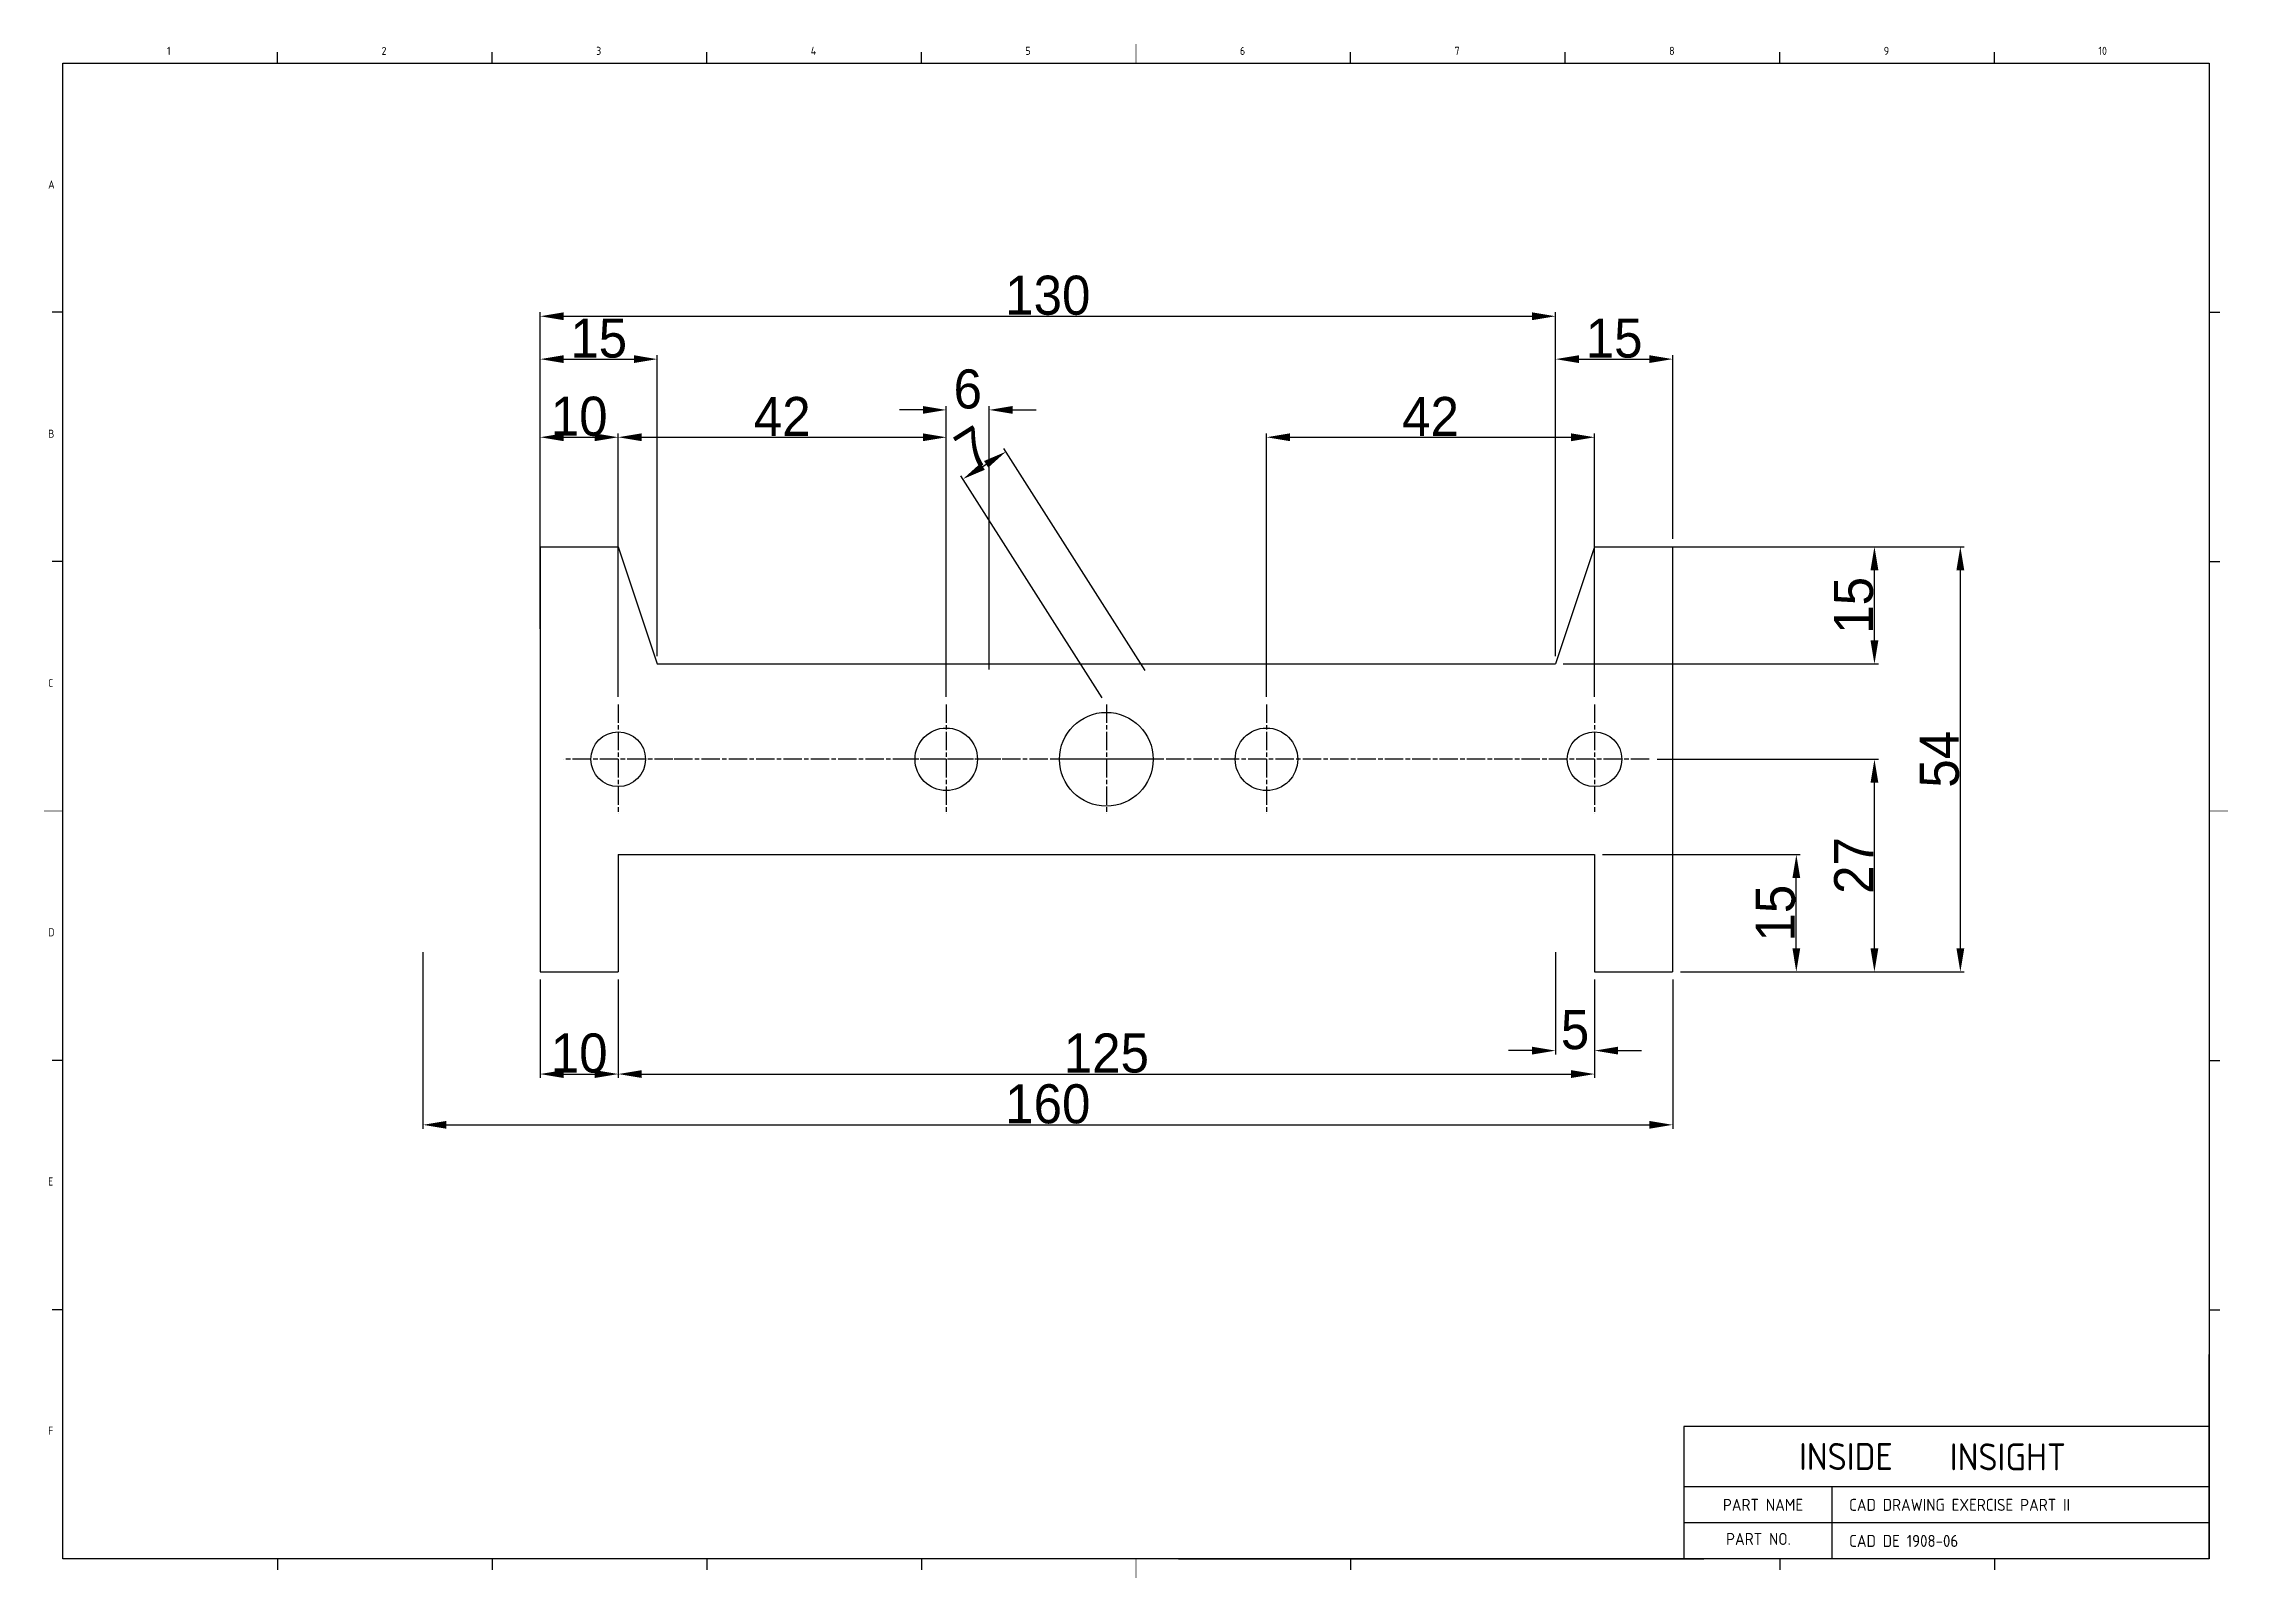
# Model space of a CAD drawing. Header units: inches. Extents: x 328 to 12229, y 132 to 477.
# Drawn here: x 7951.6 to 8231.3, y 135 to 331.4 of the extents above; entities that cross this region are included whole.
import ezdxf

# ---------------------------------------------------------------- set-up
doc = ezdxf.new("R2010")
doc.units = ezdxf.units.IN
doc.header["$MEASUREMENT"] = 0
for name, pattern in [('C2', [7.05, 6, -0.4, 0.25, -0.4]), ('CHAIN', [0.3543, 0.2362, -0.0295, 0.0591, -0.0295]), ('D2', [11.2, 8, -0.8, 0.4, -0.8, 0.4, -0.8])]:
    doc.linetypes.add(name, pattern=pattern)
doc.layers.add('1', color=1, linetype='C2')
doc.layers.add('3', color=3, linetype='D2')
doc.layers.add('DIMENSION', color=3, linetype='Continuous', lineweight=25)
doc.styles.add('A', font='GENISO', dxfattribs={"bigfont": 'WHGTXT'})
doc.styles.get("Standard").update_dxf_attribs({"font": 'gulim.ttc'})
doc.dimstyles.new('Copy of Copy of inside insight-1', dxfattribs={"dimscale": 100, "dimtxt": 5, "dimasz": 3, "dimexe": 0.5, "dimexo": 1, "dimgap": 0.09, "dimtad": 1, "dimdec": 0, "dimzin": 0, "dimdsep": 46, "dimtxsty": 'Standard', "dimcen": 0.09, "dimdle": 1, "dimclrd": 3, "dimclre": 3, "dimclrt": 2, "dimadec": 0, "dimazin": 0, "dimtfac": 1, "dimtdec": 0, "dimtofl": 0, "dimtmove": 0, "dimatfit": 3, "dimfxl": 0, "dimtolj": 1, "dimtzin": 0, "dimarcsym": 0})

msp = doc.modelspace()

# ---------------------------------------------------------------- texts
at = {"linetype": 'Continuous', "style": 'A'}
for s, height, p in [('1', 1.0368, (7967.389032, 329.93548)), ('2', 1.0368, (7994.864232, 329.93548)), ('3', 1.0368, (8022.339432, 329.93548)), ('4', 1.0368, (8049.814632, 329.93548)), ('5', 1.0368, (8077.289832, 329.93548)), ('6', 1.0368, (8104.765032, 329.93548)), ('7', 1.0368, (8132.240232, 329.93548)), ('8', 1.0368, (8159.715432, 329.93548)), ('9', 1.0368, (8187.190632, 329.93548)), ('10', 1.0368, (8214.665832, 329.93548)), ('A', 1.0368, (7952.182632, 312.82828)), ('B', 1.0368, (7952.182632, 280.9294)), ('C', 1.0368, (7952.182632, 249.03052)), ('D', 1.0368, (7952.182632, 217.13164)), ('E', 1.0368, (7952.182632, 185.23276)), ('F', 1.0368, (7952.182632, 153.33388)), ('INSIDE', 3.4510268, (8176.345602, 148.825805)), ('INSIGHT', 3.4510268, (8195.648746, 148.782012)), ('PART NAME', 1.539648, (8166.603765, 143.594872)), ('CAD DRAWING EXERCISE PART II', 1.539648, (8182.760565, 143.594872)), ('PART NO.', 1.539648, (8167.010692, 139.232536)), ('CAD DE 1908-06', 1.539648, (8182.760565, 138.975928))]:
    msp.add_text(s, height=height, dxfattribs=at).set_placement(p)

# ---------------------------------------------------------------- blocks, each defined once
blk = doc.blocks.new('*D441')
at = {"layer": 'Defpoints', "color": 0}
for p in [(8025.17, 212.59), (8150.17, 212.59), (8150.17, 199.5)]:
    blk.add_point(p, dxfattribs=at)
at = {"layer": 'DIMENSION', "color": 3, "lineweight": -2}
for p, q in [((8025.17, 211.59), (8025.17, 199)), ((8150.17, 211.59), (8150.17, 199)), ((8028.17, 199.5), (8147.17, 199.5))]:
    blk.add_line(p, q, dxfattribs=at)
at = {"layer": 'DIMENSION', "color": 3}
for points in [[(8028.17, 200), (8028.17, 199), (8025.17, 199.5)], [(8147.17, 199), (8147.17, 200), (8150.17, 199.5)]]:
    blk.add_solid(points, dxfattribs=at)
at = {"layer": 'DIMENSION', "color": 2, "insert": (8087.67, 202.16), "char_height": 5, "attachment_point": 5}
blk.add_mtext('\\A1;125', dxfattribs=at)
blk = doc.blocks.new('*D444')
at = {"layer": 'Defpoints', "color": 0}
for p in [(8015.17, 212.59), (8025.17, 212.59), (8025.17, 199.5)]:
    blk.add_point(p, dxfattribs=at)
at = {"layer": 'DIMENSION', "color": 3, "lineweight": -2}
for p, q in [((8015.17, 211.59), (8015.17, 199)), ((8025.17, 211.59), (8025.17, 199)), ((8018.17, 199.5), (8022.17, 199.5))]:
    blk.add_line(p, q, dxfattribs=at)
at = {"layer": 'DIMENSION', "color": 3}
for points in [[(8018.17, 200), (8018.17, 199), (8015.17, 199.5)], [(8022.17, 199), (8022.17, 200), (8025.17, 199.5)]]:
    blk.add_solid(points, dxfattribs=at)
at = {"layer": 'DIMENSION', "color": 2, "insert": (8020.17, 202.16), "char_height": 5, "attachment_point": 5}
blk.add_mtext('\\A1;10', dxfattribs=at)
blk = doc.blocks.new('*D449')
at = {"layer": 'Defpoints', "color": 0}
for p in [(8145.17, 216.09), (8150.17, 211.59), (8145.17, 202.5)]:
    blk.add_point(p, dxfattribs=at)
at = {"layer": 'DIMENSION', "color": 3, "lineweight": -2}
for p, q in [((8145.17, 215.09), (8145.17, 202)), ((8150.17, 210.59), (8150.17, 202)), ((8142.17, 202.5), (8139.17, 202.5)), ((8153.17, 202.5), (8156.17, 202.5))]:
    blk.add_line(p, q, dxfattribs=at)
at = {"layer": 'DIMENSION', "color": 3}
for points in [[(8142.17, 202), (8142.17, 203), (8145.17, 202.5)], [(8153.17, 203), (8153.17, 202), (8150.17, 202.5)]]:
    blk.add_solid(points, dxfattribs=at)
at = {"layer": 'DIMENSION', "color": 2, "insert": (8147.67, 205.15), "char_height": 5, "attachment_point": 5}
blk.add_mtext('\\A1;5', dxfattribs=at)
blk = doc.blocks.new('*D452')
at = {"layer": 'Defpoints', "color": 0}
for p in [(8000.17, 216.09), (8160.17, 212.59), (8160.17, 193)]:
    blk.add_point(p, dxfattribs=at)
at = {"layer": 'DIMENSION', "color": 3, "lineweight": -2}
for p, q in [((8000.17, 215.09), (8000.17, 192.5)), ((8160.17, 211.59), (8160.17, 192.5)), ((8003.17, 193), (8157.17, 193))]:
    blk.add_line(p, q, dxfattribs=at)
at = {"layer": 'DIMENSION', "color": 3}
for points in [[(8003.17, 193.5), (8003.17, 192.5), (8000.17, 193)], [(8157.17, 192.5), (8157.17, 193.5), (8160.17, 193)]]:
    blk.add_solid(points, dxfattribs=at)
at = {"layer": 'DIMENSION', "color": 2, "insert": (8080.17, 195.66), "char_height": 5, "attachment_point": 5}
blk.add_mtext('\\A1;160', dxfattribs=at)
blk = doc.blocks.new('*D455')
at = {"layer": 'Defpoints', "color": 0}
for p in [(8150.17, 227.59), (8176, 227.59), (8160.17, 212.59)]:
    blk.add_point(p, dxfattribs=at)
at = {"layer": 'DIMENSION', "color": 3, "lineweight": -2}
for p, q in [((8151.17, 227.59), (8176.5, 227.59)), ((8176, 215.59), (8176, 224.59)), ((8161.17, 212.59), (8176.5, 212.59))]:
    blk.add_line(p, q, dxfattribs=at)
at = {"layer": 'DIMENSION', "color": 3}
for points in [[(8176.5, 224.59), (8175.5, 224.59), (8176, 227.59)], [(8175.5, 215.59), (8176.5, 215.59), (8176, 212.59)]]:
    blk.add_solid(points, dxfattribs=at)
at = {"layer": 'DIMENSION', "color": 2, "insert": (8173.34, 220.09), "char_height": 5, "attachment_point": 5, "rotation": 90}
blk.add_mtext('\\A1;15', dxfattribs=at)
blk = doc.blocks.new('*D458')
at = {"layer": 'Defpoints', "color": 0}
for p in [(8157.17, 239.79), (8186, 239.79), (8160.17, 212.59)]:
    blk.add_point(p, dxfattribs=at)
at = {"layer": 'DIMENSION', "color": 3, "lineweight": -2}
for p, q in [((8158.17, 239.79), (8186.5, 239.79)), ((8186, 215.59), (8186, 236.79)), ((8161.17, 212.59), (8186.5, 212.59))]:
    blk.add_line(p, q, dxfattribs=at)
at = {"layer": 'DIMENSION', "color": 3}
for points in [[(8186.5, 236.79), (8185.5, 236.79), (8186, 239.79)], [(8185.5, 215.59), (8186.5, 215.59), (8186, 212.59)]]:
    blk.add_solid(points, dxfattribs=at)
at = {"layer": 'DIMENSION', "color": 2, "insert": (8183.34, 226.19), "char_height": 5, "attachment_point": 5, "rotation": 90}
blk.add_mtext('\\A1;27', dxfattribs=at)
blk = doc.blocks.new('*D461')
at = {"layer": 'Defpoints', "color": 0}
for p in [(8160.17, 266.99), (8197, 266.99), (8160.17, 212.59)]:
    blk.add_point(p, dxfattribs=at)
at = {"layer": 'DIMENSION', "color": 3, "lineweight": -2}
for p, q in [((8161.17, 266.99), (8197.5, 266.99)), ((8197, 215.59), (8197, 263.99)), ((8161.17, 212.59), (8197.5, 212.59))]:
    blk.add_line(p, q, dxfattribs=at)
at = {"layer": 'DIMENSION', "color": 3}
for points in [[(8197.5, 263.99), (8196.5, 263.99), (8197, 266.99)], [(8196.5, 215.59), (8197.5, 215.59), (8197, 212.59)]]:
    blk.add_solid(points, dxfattribs=at)
at = {"layer": 'DIMENSION', "color": 2, "insert": (8194.34, 239.79), "char_height": 5, "attachment_point": 5, "rotation": 90}
blk.add_mtext('\\A1;54', dxfattribs=at)
blk = doc.blocks.new('*D467')
at = {"layer": 'Defpoints', "color": 0}
for p in [(8025.17, 281), (8015.17, 266.99), (8025.17, 266.99)]:
    blk.add_point(p, dxfattribs=at)
at = {"layer": 'DIMENSION', "color": 3, "lineweight": -2}
for p, q in [((8015.17, 267.99), (8015.17, 281.5)), ((8018.17, 281), (8022.17, 281)), ((8025.17, 267.99), (8025.17, 281.5))]:
    blk.add_line(p, q, dxfattribs=at)
at = {"layer": 'DIMENSION', "color": 3}
for points in [[(8018.17, 281.5), (8018.17, 280.5), (8015.17, 281)], [(8022.17, 280.5), (8022.17, 281.5), (8025.17, 281)]]:
    blk.add_solid(points, dxfattribs=at)
at = {"layer": 'DIMENSION', "color": 2, "insert": (8020.17, 283.66), "char_height": 5, "attachment_point": 5}
blk.add_mtext('\\A1;10', dxfattribs=at)
blk = doc.blocks.new('*D470')
at = {"layer": 'Defpoints', "color": 0}
for p in [(8030.17, 291), (8015.17, 266.99), (8030.17, 251.99)]:
    blk.add_point(p, dxfattribs=at)
at = {"layer": 'DIMENSION', "color": 3, "lineweight": -2}
for p, q in [((8015.17, 267.99), (8015.17, 291.5)), ((8018.17, 291), (8027.17, 291)), ((8030.17, 252.99), (8030.17, 291.5))]:
    blk.add_line(p, q, dxfattribs=at)
at = {"layer": 'DIMENSION', "color": 3}
for points in [[(8018.17, 291.5), (8018.17, 290.5), (8015.17, 291)], [(8027.17, 290.5), (8027.17, 291.5), (8030.17, 291)]]:
    blk.add_solid(points, dxfattribs=at)
at = {"layer": 'DIMENSION', "color": 2, "insert": (8022.67, 293.66), "char_height": 5, "attachment_point": 5}
blk.add_mtext('\\A1;15', dxfattribs=at)
blk = doc.blocks.new('*D480')
at = {"layer": 'Defpoints', "color": 0}
for p in [(8067.17, 281), (8025.17, 246.79), (8067.17, 246.79)]:
    blk.add_point(p, dxfattribs=at)
at = {"layer": 'DIMENSION', "color": 3, "lineweight": -2}
for p, q in [((8025.17, 247.79), (8025.17, 281.5)), ((8028.17, 281), (8064.17, 281)), ((8067.17, 247.79), (8067.17, 281.5))]:
    blk.add_line(p, q, dxfattribs=at)
at = {"layer": 'DIMENSION', "color": 3}
for points in [[(8028.17, 281.5), (8028.17, 280.5), (8025.17, 281)], [(8064.17, 280.5), (8064.17, 281.5), (8067.17, 281)]]:
    blk.add_solid(points, dxfattribs=at)
at = {"layer": 'DIMENSION', "color": 2, "insert": (8046.17, 283.66), "char_height": 5, "attachment_point": 5}
blk.add_mtext('\\A1;42', dxfattribs=at)
blk = doc.blocks.new('*D485')
at = {"layer": 'Defpoints', "color": 0}
for p in [(8072.67, 284.5), (8072.67, 250.29), (8067.17, 246.79)]:
    blk.add_point(p, dxfattribs=at)
at = {"layer": 'DIMENSION', "color": 3, "lineweight": -2}
for p, q in [((8064.17, 284.5), (8061.17, 284.5)), ((8067.17, 247.79), (8067.17, 285)), ((8072.67, 251.29), (8072.67, 285)), ((8075.67, 284.5), (8078.67, 284.5))]:
    blk.add_line(p, q, dxfattribs=at)
at = {"layer": 'DIMENSION', "color": 3}
for points in [[(8064.17, 284), (8064.17, 285), (8067.17, 284.5)], [(8075.67, 285), (8075.67, 284), (8072.67, 284.5)]]:
    blk.add_solid(points, dxfattribs=at)
at = {"layer": 'DIMENSION', "color": 2, "insert": (8069.92, 287.15), "char_height": 5, "attachment_point": 5}
blk.add_mtext('\\A1;6', dxfattribs=at)
blk = doc.blocks.new('*D494')
at = {"layer": 'Defpoints', "color": 0}
for p in [(8074.8, 279.15), (8093.17, 250.29), (8087.67, 246.79)]:
    blk.add_point(p, dxfattribs=at)
at = {"layer": 'DIMENSION', "color": 3, "lineweight": -2}
for p, q in [((8071.83, 277.26), (8072.27, 277.54)), ((8092.63, 251.13), (8074.53, 279.57)), ((8087.13, 247.63), (8069.03, 276.07))]:
    blk.add_line(p, q, dxfattribs=at)
at = {"layer": 'DIMENSION', "color": 3}
for points in [[(8071.56, 277.68), (8072.1, 276.84), (8069.3, 275.65)], [(8072.54, 277.12), (8072, 277.96), (8074.8, 279.15)]]:
    blk.add_solid(points, dxfattribs=at)
at = {"layer": 'DIMENSION', "color": 2, "insert": (8070.62, 279.64), "char_height": 5, "attachment_point": 5, "rotation": 32.4712}
blk.add_mtext('\\A1;7', dxfattribs=at)
blk = doc.blocks.new('*D503')
at = {"layer": 'Defpoints', "color": 0}
for p in [(8150.17, 281), (8108.17, 246.79), (8150.17, 246.79)]:
    blk.add_point(p, dxfattribs=at)
at = {"layer": 'DIMENSION', "color": 3, "lineweight": -2}
for p, q in [((8108.17, 247.79), (8108.17, 281.5)), ((8111.17, 281), (8147.17, 281)), ((8150.17, 247.79), (8150.17, 281.5))]:
    blk.add_line(p, q, dxfattribs=at)
at = {"layer": 'DIMENSION', "color": 3}
for points in [[(8111.17, 281.5), (8111.17, 280.5), (8108.17, 281)], [(8147.17, 280.5), (8147.17, 281.5), (8150.17, 281)]]:
    blk.add_solid(points, dxfattribs=at)
at = {"layer": 'DIMENSION', "color": 2, "insert": (8129.17, 283.66), "char_height": 5, "attachment_point": 5}
blk.add_mtext('\\A1;42', dxfattribs=at)
blk = doc.blocks.new('*D508')
at = {"layer": 'Defpoints', "color": 0}
for p in [(8160.17, 291), (8160.17, 266.99), (8145.17, 251.99)]:
    blk.add_point(p, dxfattribs=at)
at = {"layer": 'DIMENSION', "color": 3, "lineweight": -2}
for p, q in [((8145.17, 252.99), (8145.17, 291.5)), ((8148.17, 291), (8157.17, 291)), ((8160.17, 267.99), (8160.17, 291.5))]:
    blk.add_line(p, q, dxfattribs=at)
at = {"layer": 'DIMENSION', "color": 3}
for points in [[(8148.17, 291.5), (8148.17, 290.5), (8145.17, 291)], [(8157.17, 290.5), (8157.17, 291.5), (8160.17, 291)]]:
    blk.add_solid(points, dxfattribs=at)
at = {"layer": 'DIMENSION', "color": 2, "insert": (8152.67, 293.66), "char_height": 5, "attachment_point": 5}
blk.add_mtext('\\A1;15', dxfattribs=at)
blk = doc.blocks.new('*D513')
at = {"layer": 'Defpoints', "color": 0}
for p in [(8145.17, 296.49), (8015.17, 255.49), (8145.17, 252.99)]:
    blk.add_point(p, dxfattribs=at)
at = {"layer": 'DIMENSION', "color": 3, "lineweight": -2}
for p, q in [((8015.17, 256.49), (8015.17, 296.99)), ((8018.17, 296.49), (8142.17, 296.49)), ((8145.17, 253.99), (8145.17, 296.99))]:
    blk.add_line(p, q, dxfattribs=at)
at = {"layer": 'DIMENSION', "color": 3}
for points in [[(8018.17, 296.99), (8018.17, 295.99), (8015.17, 296.49)], [(8142.17, 295.99), (8142.17, 296.99), (8145.17, 296.49)]]:
    blk.add_solid(points, dxfattribs=at)
at = {"layer": 'DIMENSION', "color": 2, "insert": (8080.17, 299.15), "char_height": 5, "attachment_point": 5}
blk.add_mtext('\\A1;130', dxfattribs=at)
blk = doc.blocks.new('*D518')
at = {"layer": 'Defpoints', "color": 0}
for p in [(8150.17, 266.99), (8186, 266.99), (8145.17, 251.99)]:
    blk.add_point(p, dxfattribs=at)
at = {"layer": 'DIMENSION', "color": 3, "lineweight": -2}
for p, q in [((8151.17, 266.99), (8186.5, 266.99)), ((8186, 254.99), (8186, 263.99)), ((8146.17, 251.99), (8186.5, 251.99))]:
    blk.add_line(p, q, dxfattribs=at)
at = {"layer": 'DIMENSION', "color": 3}
for points in [[(8186.5, 263.99), (8185.5, 263.99), (8186, 266.99)], [(8185.5, 254.99), (8186.5, 254.99), (8186, 251.99)]]:
    blk.add_solid(points, dxfattribs=at)
at = {"layer": 'DIMENSION', "color": 2, "insert": (8183.34, 259.49), "char_height": 5, "attachment_point": 5, "rotation": 90}
blk.add_mtext('\\A1;15', dxfattribs=at)

# ---------------------------------------------------------------- dimensions: what is measured, and where the dimension line sits
at = {"layer": 'DIMENSION'}
for base, p1, p2, picture, middle in [((8145.165417, 296.489464), (8015.165417, 255.489464), (8145.165417, 252.989464), '*D513', (8080.165417, 299.146964)), ((8030.165417, 291), (8015.165417, 266.989464), (8030.165417, 251.989464), '*D470', (8022.665417, 293.6575)), ((8160.165417, 291), (8145.165417, 251.989464), (8160.165417, 266.989464), '*D508', (8152.665417, 293.6575)), ((8072.6654169841, 284.5), (8067.1654169841, 246.7893617475), (8072.6654169841, 250.2893617475), '*D485', (8069.9154169841, 287.1525000036)), ((8025.165417, 281), (8015.165417, 266.989464), (8025.165417, 266.989464), '*D467', (8020.165417, 283.6575)), ((8067.165417, 281), (8025.165417, 246.789362), (8067.165417, 246.789362), '*D480', (8046.165417, 283.655)), ((8150.165417, 281), (8108.165417, 246.789362), (8150.165417, 246.789362), '*D503', (8129.165417, 283.655)), ((8160.165417, 193), (8000.165417, 216.089259), (8160.165417, 212.589259), '*D452', (8080.165417, 195.6575)), ((8145.165417, 202.5), (8150.165417, 211.589259), (8145.165417, 216.089259), '*D449', (8147.665417, 205.15)), ((8025.165417, 199.5), (8015.165417, 212.589259), (8025.165417, 212.589259), '*D444', (8020.165417, 202.1575)), ((8150.165417, 199.5), (8025.165417, 212.589259), (8150.165417, 212.589259), '*D441', (8087.665417, 202.1575))]:
    dim = msp.add_linear_dim(base=base, p1=p1, p2=p2, dimstyle='Copy of Copy of inside insight-1', override={"dimscale": 1, "dimlfac": 1, "dimtxsty": 'Standard', "dimsah": 1, "dimtolj": 1}, dxfattribs=at)
    dim.commit()
    dim.dimension.update_dxf_attribs({"geometry": picture, "text_midpoint": middle})
for base, p1, p2, angle, picture, middle in [((8074.798564, 279.15156), (8087.665417, 246.789362), (8093.165417, 250.289362), 32.47119229, '*D494', (8070.624501, 279.639372)), ((8186, 266.989464), (8145.165417, 251.989464), (8150.165417, 266.989464), 90, '*D518', (8183.3425, 259.489464)), ((8197, 266.989464), (8160.165417, 212.589259), (8160.165417, 266.989464), 90, '*D461', (8194.345, 239.789362)), ((8186, 239.789362), (8160.165417, 212.589259), (8157.165417, 239.789362), 90, '*D458', (8183.345, 226.189311)), ((8176, 227.589259), (8160.165417, 212.589259), (8150.165417, 227.589259), 90, '*D455', (8173.3425, 220.089259))]:
    dim = msp.add_linear_dim(base=base, p1=p1, p2=p2, angle=angle, dimstyle='Copy of Copy of inside insight-1', override={"dimscale": 1, "dimlfac": 1, "dimtxsty": 'Standard', "dimsah": 1, "dimtolj": 1}, dxfattribs=at)
    dim.commit()
    dim.dimension.update_dxf_attribs({"geometry": picture, "text_midpoint": middle})

# ---------------------------------------------------------------- linework, layer by layer
at = {"linetype": 'Continuous'}
for p, q in [((7954.083432, 328.89868), (8228.835432, 328.89868)), ((7954.083432, 137.43628), (7954.083432, 328.89868)), ((8228.835432, 328.89868), (8228.835432, 137.43628)), ((8228.835432, 137.43628), (7954.083432, 137.43628))]:
    msp.add_line(p, q, dxfattribs=at)
for p, q in [((8015.165417, 266.989464), (8025.165417, 266.989464)), ((8015.165417, 266.989464), (8015.165417, 212.589259)), ((8025.165417, 266.989464), (8030.165417, 251.989464)), ((8150.165417, 266.989464), (8145.165417, 251.989464)), ((8150.165417, 266.989464), (8160.165417, 266.989464)), ((8160.165417, 266.989464), (8160.165417, 212.589259)), ((8030.165417, 251.989464), (8145.165417, 251.989464)), ((8025.165417, 227.589259), (8150.165417, 227.589259)), ((8025.165417, 227.589259), (8025.165417, 212.589259)), ((8150.165417, 227.589259), (8150.165417, 212.589259)), ((8015.165417, 212.589259), (8025.165417, 212.589259)), ((8150.165417, 212.589259), (8160.165417, 212.589259))]:
    msp.add_line(p, q)
for centre, radius in [((8067.165417, 239.789362), 4), ((8087.665417, 239.789362), 6), ((8108.165417, 239.789362), 4), ((8025.165417, 239.789362), 3.5), ((8150.165417, 239.789362), 3.5)]:
    msp.add_circle(centre, radius)
at = {"layer": '1', "linetype": 'CHAIN', "ltscale": 9.878633}
for p, q in [((8025.165417, 246.789362), (8025.165417, 232.789362)), ((8067.165417, 246.789362), (8067.165417, 232.789362)), ((8087.665417, 246.789362), (8087.665417, 232.789362)), ((8108.165417, 246.789362), (8108.165417, 232.789362)), ((8150.165417, 246.789362), (8150.165417, 232.789362)), ((8032.165417, 239.789362), (8018.165417, 239.789362)), ((8157.165417, 239.789362), (8032.165417, 239.789362)), ((8074.165417, 239.789362), (8060.165417, 239.789362)), ((8094.665417, 239.789362), (8080.665417, 239.789362)), ((8115.165417, 239.789362), (8101.165417, 239.789362))]:
    msp.add_line(p, q, dxfattribs=at)
at = {"layer": '3', "color": 3, "linetype": 'Continuous'}
for p, q in [((7981.558632, 328.89868), (7981.558632, 330.28108)), ((8009.033832, 328.89868), (8009.033832, 330.28108)), ((8063.984232, 328.89868), (8063.984232, 330.28108)), ((8118.934632, 328.89868), (8118.934632, 330.28108)), ((8146.409832, 328.89868), (8146.409832, 330.28108)), ((8173.885032, 328.89868), (8173.885032, 330.28108)), ((8201.360232, 328.89868), (8201.360232, 330.28108)), ((7954.083432, 296.9998), (7952.701032, 296.9998)), ((8228.835432, 296.9998), (8230.217832, 296.9998)), ((7954.083432, 265.10092), (7952.701032, 265.10092)), ((8228.835432, 265.10092), (8230.217832, 265.10092)), ((7954.083432, 201.23404), (7952.701032, 201.23404)), ((8228.835432, 201.23404), (8230.217832, 201.23404)), ((7954.083432, 169.33516), (7952.701032, 169.33516)), ((8228.835432, 169.33516), (8230.217832, 169.33516)), ((8228.835432, 137.43628), (8228.835432, 163.610296)), ((8228.835432, 154.372408), (8161.604136, 154.372408)), ((8161.604136, 154.372408), (8161.604136, 137.43628)), ((8228.835432, 146.674168), (8161.604136, 146.674168)), ((8180.593128, 137.43628), (8180.593128, 146.674168)), ((8228.835432, 142.055224), (8161.604136, 142.055224)), ((7981.558632, 137.43628), (7981.558632, 136.05388)), ((8009.033832, 137.43628), (8009.033832, 136.05388)), ((8036.509032, 137.43628), (8036.509032, 136.05388)), ((8063.984232, 137.43628), (8063.984232, 136.05388)), ((8096.91269, 137.43628), (8164.143986, 137.43628)), ((8118.934632, 137.43628), (8118.934632, 136.05388)), ((8173.885032, 137.43628), (8173.885032, 136.05388)), ((8201.360232, 137.43628), (8201.360232, 136.05388))]:
    msp.add_line(p, q, dxfattribs=at)
at = {"layer": '3', "linetype": 'Continuous'}
msp.add_line((8036.509032, 328.89868), (8036.509032, 330.28108), dxfattribs=at)
at = {"layer": '3', "color": 3, "linetype": 'Continuous', "const_width": 0.10368}
for points in [[(8091.459432, 328.89868), (8091.459432, 331.31788)], [(7954.083432, 233.16748), (7951.664232, 233.16748)], [(8228.835432, 233.16748), (8231.254632, 233.16748)], [(8091.459432, 137.43628), (8091.459432, 135.01708)]]:
    msp.add_lwpolyline(points, dxfattribs=at)

msp.set_redraw_order([(e.dxf.handle, doc.entitydb.next_handle()) for e in msp.query("TEXT MTEXT ATTDEF DIMENSION ARC_DIMENSION")])  # texts and dimensions are drawn at this point

doc.saveas('drawing.dxf')
